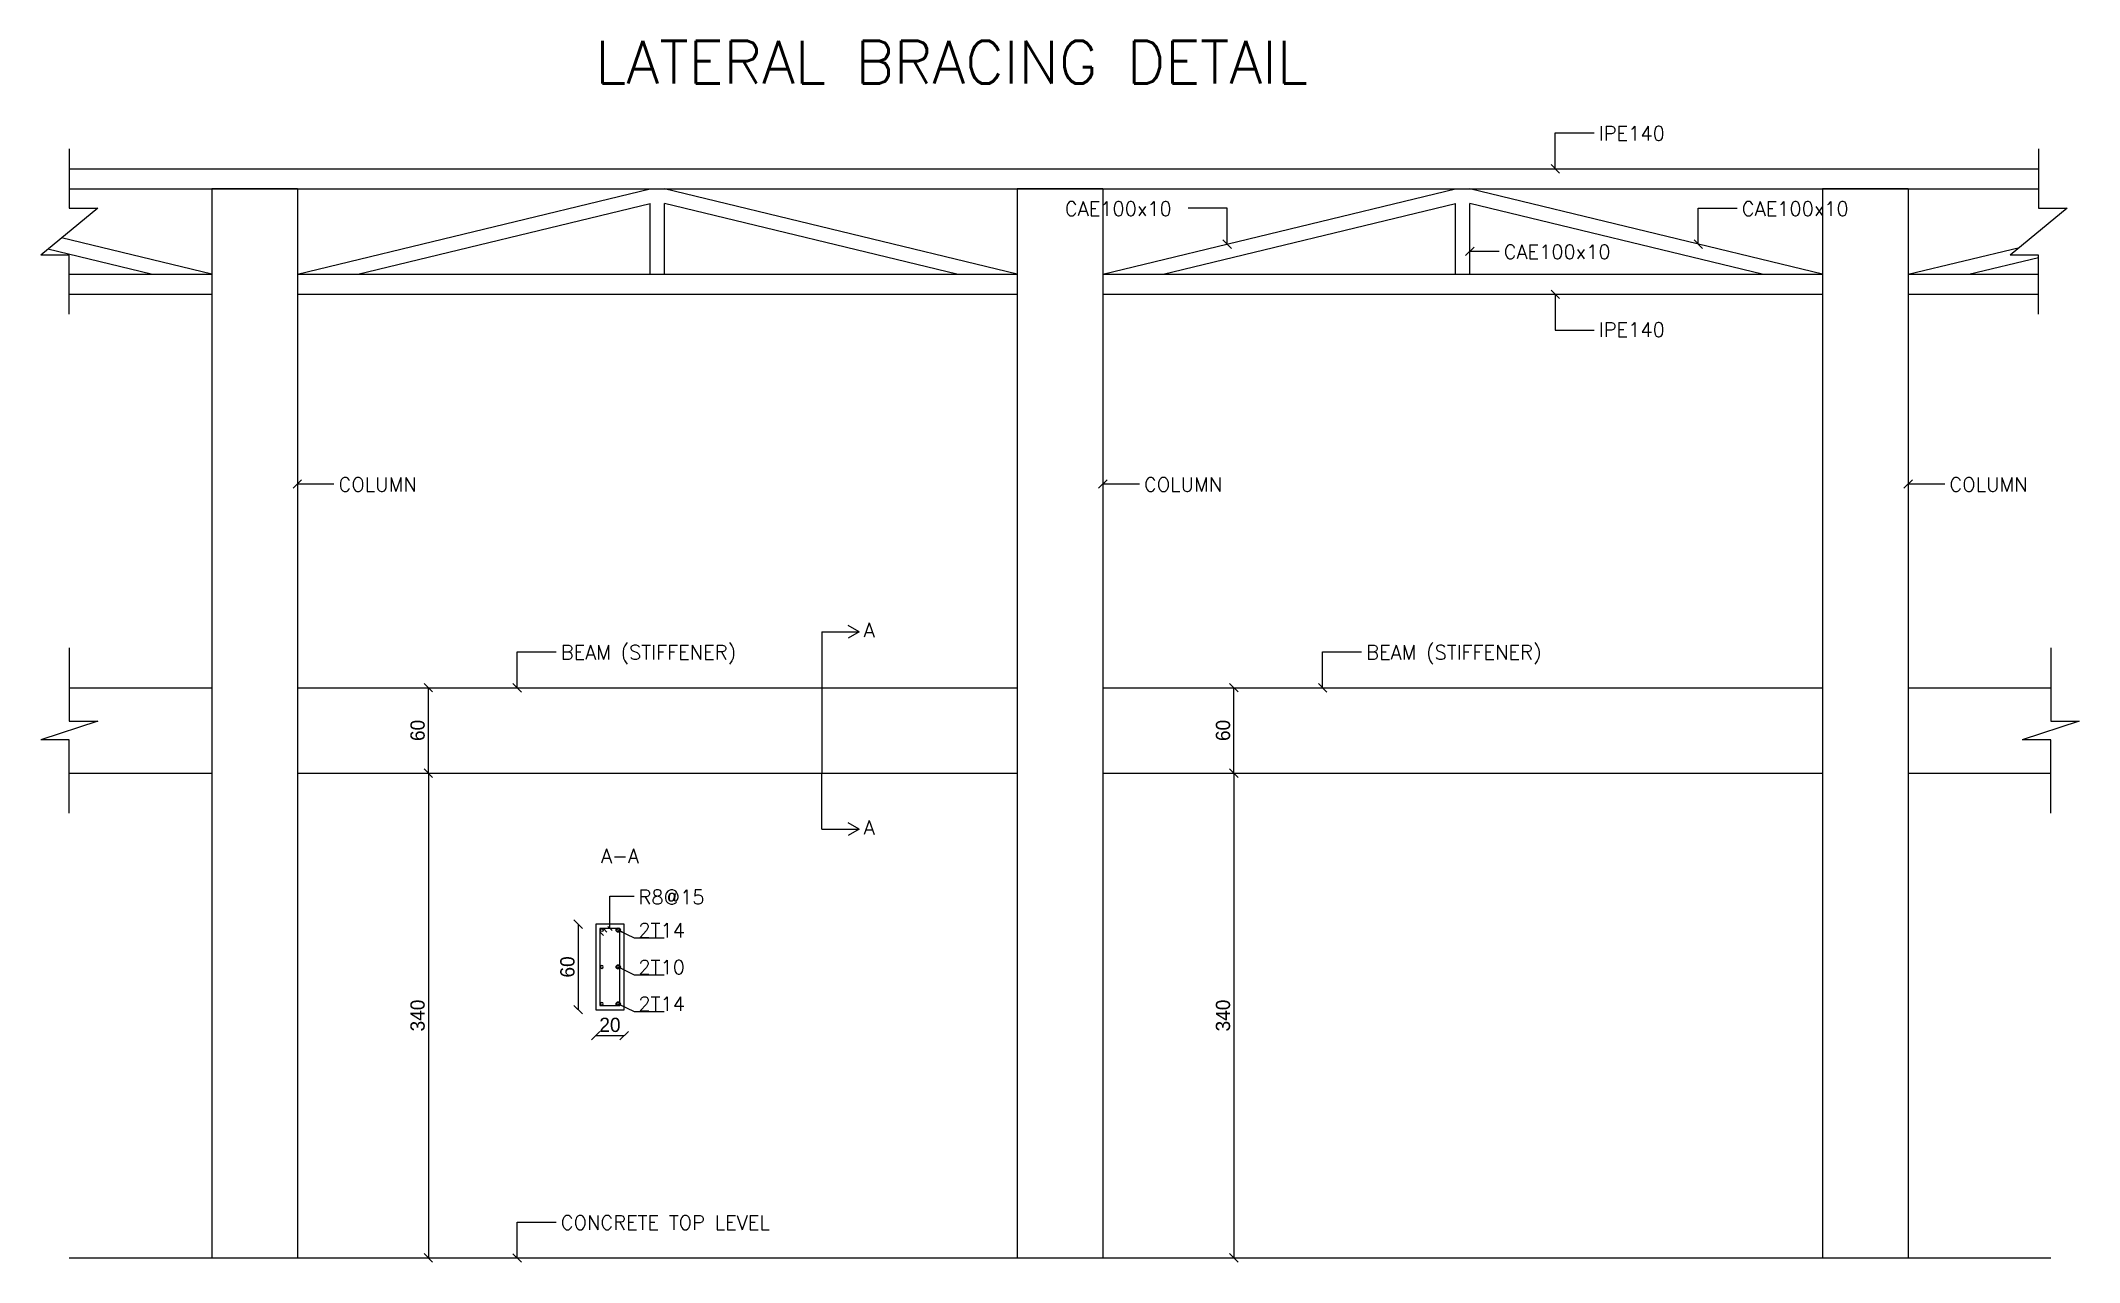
# Model space of a CAD drawing. Header units: metres. Extents: x -353217 to -351774, y -68080 to -67552.
# Drawn here: x -352233.61 to -352219.31, y -68024.75 to -68016.18 of the extents above; entities that cross this region are included whole.
import ezdxf

# ---------------------------------------------------------------- set-up
doc = ezdxf.new("R2010")
doc.units = ezdxf.units.M
doc.header["$MEASUREMENT"] = 0
doc.header["$PDMODE"] = 2
doc.header["$PDSIZE"] = -0.6
for name, color, linetype in [('RCAD_Formwork', 2, 'Continuous'), ('STEEL', 1, 'Continuous'), ('str-columns', 3, 'Continuous'), ('str-concrete', 2, 'Continuous'), ('str-frame', 1, 'Continuous'), ('str-reinforcement', 5, 'Continuous')]:
    doc.layers.add(name, color=color, linetype=linetype)
doc.styles.add('ROMANS', font='romans', dxfattribs={"height": 0.4})
doc.dimstyles.new('structure', dxfattribs={"dimtxt": 0.1, "dimasz": 0.06, "dimexe": 0.18, "dimexo": 1, "dimgap": 0.025, "dimtad": 1, "dimdec": 1, "dimlfac": 100, "dimrnd": 0.5, "dimdsep": 46, "dimtxsty": 'Standard', "dimblk1": 'OBLIQUE', "dimblk2": 'OBLIQUE', "dimsah": 1, "dimcen": 0.009, "dimse1": 1, "dimse2": 1, "dimclrd": 4, "dimclre": 9, "dimclrt": 1, "dimadec": 0, "dimazin": 0, "dimtfac": 0.066667, "dimtdec": 1, "dimtix": 1, "dimtmove": 2, "dimatfit": 3, "dimldrblk": 'OBLIQUE', "dimfxl": 0.18, "dimtolj": 1, "dimarcsym": 0})

msp = doc.modelspace()

# ---------------------------------------------------------------- texts
at = {"layer": 'str-columns', "color": 1, "style": 'ROMANS'}
for s, height, p in [('LATERAL BRACING DETAIL', 0.3, (-352229.7235748, -68016.4780412)), ('IPE140', 0.1, (-352222.6831751, -68016.8780185)), ('CAE100x10', 0.1, (-352226.4289972, -68017.4065282)), ('CAE100x10', 0.1, (-352221.680157, -68017.4065282)), ('CAE100x10', 0.1, (-352223.350796, -68017.7086587)), ('IPE140', 0.1, (-352222.6831751, -68018.2547763)), ('COLUMN', 0.1, (-352231.5240322, -68019.3406787)), ('COLUMN', 0.1, (-352225.8740322, -68019.3406787)), ('COLUMN', 0.1, (-352220.2240322, -68019.3406787)), ('A', 0.1, (-352227.840295, -68020.3620679)), ('BEAM (STIFFENER)', 0.1, (-352229.965281, -68020.5180185)), ('BEAM (STIFFENER)', 0.1, (-352224.315281, -68020.5180185)), ('A', 0.1, (-352227.840295, -68021.7466027)), ('CONCRETE TOP LEVEL', 0.1, (-352229.965281, -68024.5180185))]:
    msp.add_text(s, height=height, dxfattribs=at).set_placement(p)
at = {"layer": 'str-columns', "color": 1, "char_height": 0.1, "attachment_point": 4, "style": 'ROMANS'}
for s, insert in [('A-A', (-352229.6828895, -68021.8959324)), ('R8@15', (-352229.4198377, -68022.1850629)), ('2T14', (-352229.4198377, -68022.4178777)), ('2T10', (-352229.4198377, -68022.6766644)), ('2T14', (-352229.4198377, -68022.9335498))]:
    msp.add_mtext(s, dxfattribs=dict(at, insert=insert))

# ---------------------------------------------------------------- blocks, each defined once
blk = doc.blocks.new('_Oblique')
at = {"color": 0, "linetype": 'ByBlock', "lineweight": -2}
blk.add_line((-0.5, -0.5), (0.5, 0.5), dxfattribs=at)
blk = doc.blocks.new('*D691')
at = {"layer": 'Defpoints', "color": 0, "transparency": 16777216}
for p in [(-352230.894, -68020.716), (-352230.894, -68020.716), (-352230.894, -68021.316)]:
    blk.add_point(p, dxfattribs=at)
at = {"layer": 'str-frame', "color": 4, "lineweight": -2, "transparency": 16777216}
blk.add_line((-352230.894, -68021.316), (-352230.894, -68020.716), dxfattribs=at)
at = {"layer": 'str-frame', "color": 4, "lineweight": -2, "transparency": 16777216, "xscale": 0.06, "yscale": 0.06, "zscale": 0.06}
for p, rotation in [((-352230.894, -68020.716), 90), ((-352230.894, -68021.316), 270)]:
    blk.add_blockref('_Oblique', p, dxfattribs=dict(at, rotation=rotation))
at = {"layer": 'str-frame', "color": 1, "transparency": 16777216, "insert": (-352230.969, -68021.016), "char_height": 0.1, "attachment_point": 5, "rotation": 90}
blk.add_mtext('\\A1;60', dxfattribs=at)
blk = doc.blocks.new('*D692')
at = {"layer": 'Defpoints', "color": 0, "transparency": 16777216}
for p in [(-352231.813, -68021.316), (-352231.813, -68024.716), (-352230.894, -68024.716)]:
    blk.add_point(p, dxfattribs=at)
at = {"layer": 'str-frame', "color": 4, "lineweight": -2, "transparency": 16777216}
blk.add_line((-352230.894, -68021.316), (-352230.894, -68024.716), dxfattribs=at)
at = {"layer": 'str-frame', "color": 4, "lineweight": -2, "transparency": 16777216, "xscale": 0.06, "yscale": 0.06, "zscale": 0.06}
for p, rotation in [((-352230.894, -68021.316), 90), ((-352230.894, -68024.716), 270)]:
    blk.add_blockref('_Oblique', p, dxfattribs=dict(at, rotation=rotation))
at = {"layer": 'str-frame', "color": 1, "transparency": 16777216, "insert": (-352230.969, -68023.016), "char_height": 0.1, "attachment_point": 5, "rotation": 90}
blk.add_mtext('\\A1;340', dxfattribs=at)
blk = doc.blocks.new('*D693')
at = {"layer": 'Defpoints', "color": 0, "transparency": 16777216}
for p in [(-352225.244, -68020.716), (-352225.244, -68020.716), (-352225.244, -68021.316)]:
    blk.add_point(p, dxfattribs=at)
at = {"layer": 'str-frame', "color": 4, "lineweight": -2, "transparency": 16777216}
blk.add_line((-352225.244, -68021.316), (-352225.244, -68020.716), dxfattribs=at)
at = {"layer": 'str-frame', "color": 4, "lineweight": -2, "transparency": 16777216, "xscale": 0.06, "yscale": 0.06, "zscale": 0.06}
for p, rotation in [((-352225.244, -68020.716), 90), ((-352225.244, -68021.316), 270)]:
    blk.add_blockref('_Oblique', p, dxfattribs=dict(at, rotation=rotation))
at = {"layer": 'str-frame', "color": 1, "transparency": 16777216, "insert": (-352225.319, -68021.016), "char_height": 0.1, "attachment_point": 5, "rotation": 90}
blk.add_mtext('\\A1;60', dxfattribs=at)
blk = doc.blocks.new('*D694')
at = {"layer": 'Defpoints', "color": 0, "transparency": 16777216}
for p in [(-352226.163, -68021.316), (-352226.163, -68024.716), (-352225.244, -68024.716)]:
    blk.add_point(p, dxfattribs=at)
at = {"layer": 'str-frame', "color": 4, "lineweight": -2, "transparency": 16777216}
blk.add_line((-352225.244, -68021.316), (-352225.244, -68024.716), dxfattribs=at)
at = {"layer": 'str-frame', "color": 4, "lineweight": -2, "transparency": 16777216, "xscale": 0.06, "yscale": 0.06, "zscale": 0.06}
for p, rotation in [((-352225.244, -68021.316), 90), ((-352225.244, -68024.716), 270)]:
    blk.add_blockref('_Oblique', p, dxfattribs=dict(at, rotation=rotation))
at = {"layer": 'str-frame', "color": 1, "transparency": 16777216, "insert": (-352225.319, -68023.016), "char_height": 0.1, "attachment_point": 5, "rotation": 90}
blk.add_mtext('\\A1;340', dxfattribs=at)
blk = doc.blocks.new('*D695')
at = {"layer": 'Defpoints', "color": 0, "transparency": 16777216}
for p in [(-352229.72, -68022.375), (-352229.843, -68022.975), (-352229.72, -68022.975)]:
    blk.add_point(p, dxfattribs=at)
at = {"layer": 'str-frame', "color": 4, "lineweight": -2, "transparency": 16777216}
blk.add_line((-352229.843, -68022.375), (-352229.843, -68022.975), dxfattribs=at)
at = {"layer": 'str-frame', "color": 4, "lineweight": -2, "transparency": 16777216, "xscale": 0.06, "yscale": 0.06, "zscale": 0.06}
for p, rotation in [((-352229.843, -68022.375), 90), ((-352229.843, -68022.975), 270)]:
    blk.add_blockref('_Oblique', p, dxfattribs=dict(at, rotation=rotation))
at = {"layer": 'str-frame', "color": 1, "transparency": 16777216, "insert": (-352229.918, -68022.675), "char_height": 0.1, "attachment_point": 5, "rotation": 90}
blk.add_mtext('\\A1;60', dxfattribs=at)
blk = doc.blocks.new('*D696')
at = {"layer": 'Defpoints', "color": 0, "transparency": 16777216}
for p in [(-352229.72, -68022.975), (-352229.52, -68022.975), (-352229.52, -68023.157)]:
    blk.add_point(p, dxfattribs=at)
at = {"layer": 'str-frame', "color": 4, "lineweight": -2, "transparency": 16777216}
blk.add_line((-352229.72, -68023.157), (-352229.52, -68023.157), dxfattribs=at)
at = {"layer": 'str-frame', "color": 4, "lineweight": -2, "transparency": 16777216, "xscale": 0.06, "yscale": 0.06, "zscale": 0.06, "rotation": 180}
blk.add_blockref('_Oblique', (-352229.72, -68023.157), dxfattribs=at)
at = {"layer": 'str-frame', "color": 4, "lineweight": -2, "transparency": 16777216, "xscale": 0.06, "yscale": 0.06, "zscale": 0.06}
blk.add_blockref('_Oblique', (-352229.52, -68023.157), dxfattribs=at)
at = {"layer": 'str-frame', "color": 1, "transparency": 16777216, "insert": (-352229.62, -68023.082), "char_height": 0.1, "attachment_point": 5}
blk.add_mtext('\\A1;20', dxfattribs=at)

# ---------------------------------------------------------------- dimensions: what is measured, and where the dimension line sits
at = {"layer": 'str-frame'}
for p1, p2, distance, picture, middle in [((-352230.8938144, -68021.3163974), (-352230.8938144, -68020.7163974), 0, '*D691', (-352230.9688144, -68021.0163974)), ((-352225.2438144, -68021.3163974), (-352225.2438144, -68020.7163974), 0, '*D693', (-352225.3188144, -68021.0163974)), ((-352231.8129104, -68021.3163974), (-352231.8129104, -68024.7163974), 0.919096, '*D692', (-352230.9688144, -68023.0163974)), ((-352226.1629104, -68021.3163974), (-352226.1629104, -68024.7163974), 0.919096, '*D694', (-352225.3188144, -68023.0163974)), ((-352229.7198192, -68022.3751605), (-352229.7198192, -68022.9751605), -0.1230668, '*D695', (-352229.9178861, -68022.6751605)), ((-352229.7198192, -68022.9751605), (-352229.5198192, -68022.9751605), -0.1821854, '*D696', (-352229.6198192, -68023.082346))]:
    dim = msp.add_aligned_dim(p1=p1, p2=p2, distance=distance, dimstyle='structure', dxfattribs=at)
    dim.commit()
    dim.dimension.update_dxf_attribs({"geometry": picture, "text_midpoint": middle})

# ---------------------------------------------------------------- linework, layer by layer
at = {"layer": 'RCAD_Formwork'}
msp.add_lwpolyline([(-352229.7198192, -68022.3751605), (-352229.7198192, -68022.9751605), (-352229.5198192, -68022.9751605), (-352229.5198192, -68022.3751605), (-352229.7198192, -68022.3751605)], dxfattribs=at)
at = {"layer": 'STEEL'}
for p, q in [((-352229.6898192, -68022.4051605), (-352229.6898192, -68022.9451605)), ((-352229.5498192, -68022.4051605), (-352229.6898192, -68022.4051605)), ((-352229.665083, -68022.4538281), (-352229.6898192, -68022.4290919)), ((-352229.6413197, -68022.4301774), (-352229.6658881, -68022.4052743)), ((-352229.5498192, -68022.9451605), (-352229.5498192, -68022.4051605)), ((-352229.6898192, -68022.9451605), (-352229.5498192, -68022.9451605))]:
    msp.add_line(p, q, dxfattribs=at)
at = {"layer": 'str-columns'}
for p, q in [((-352232.4129104, -68017.2163974), (-352232.4129104, -68024.7163974)), ((-352231.8129104, -68017.2163974), (-352232.4129104, -68017.2163974)), ((-352231.8129104, -68017.2163974), (-352231.8129104, -68024.7163974)), ((-352226.7629104, -68017.2163974), (-352226.7629104, -68024.7163974)), ((-352226.1629104, -68017.2163974), (-352226.7629104, -68017.2163974)), ((-352226.1629104, -68017.2163974), (-352226.1629104, -68024.7163974)), ((-352221.1129104, -68017.2163974), (-352221.1129104, -68024.7163974)), ((-352220.5129104, -68017.2163974), (-352221.1129104, -68017.2163974)), ((-352220.5129104, -68017.2163974), (-352220.5129104, -68024.7163974))]:
    msp.add_line(p, q, dxfattribs=at)
at = {"layer": 'str-concrete'}
for p, q in [((-352233.4129104, -68020.7163974), (-352232.4129104, -68020.7163974)), ((-352231.8129104, -68020.7163974), (-352226.7629104, -68020.7163974)), ((-352226.1629104, -68020.7163974), (-352221.1129104, -68020.7163974)), ((-352220.5129104, -68020.7163974), (-352219.5129104, -68020.7163974)), ((-352233.4129104, -68021.3163974), (-352232.4129104, -68021.3163974)), ((-352231.8129104, -68021.3163974), (-352226.7629104, -68021.3163974)), ((-352226.1629104, -68021.3163974), (-352221.1129104, -68021.3163974)), ((-352220.5129104, -68021.3163974), (-352219.5129104, -68021.3163974))]:
    msp.add_line(p, q, dxfattribs=at)
at = {"layer": 'str-frame', "color": 8}
for p, q in [((-352233.4129104, -68016.9360252), (-352233.4129104, -68017.3517988)), ((-352219.5979173, -68016.9360252), (-352219.5979173, -68017.3517988)), ((-352233.2130245, -68017.3517988), (-352233.6127964, -68017.680996)), ((-352233.4129104, -68017.3517988), (-352233.2130245, -68017.3517988)), ((-352219.3980314, -68017.3517988), (-352219.7978032, -68017.680996)), ((-352219.5979173, -68017.3517988), (-352219.3980314, -68017.3517988)), ((-352233.4129104, -68017.680996), (-352233.6127964, -68017.680996)), ((-352233.4129104, -68018.0967696), (-352233.4129104, -68017.680996)), ((-352219.5979173, -68017.680996), (-352219.7978032, -68017.680996)), ((-352219.5979173, -68018.0967696), (-352219.5979173, -68017.680996)), ((-352227.8714765, -68020.3241299), (-352227.9490298, -68020.2793545)), ((-352233.4129104, -68020.4360252), (-352233.4129104, -68020.9517988)), ((-352228.1333226, -68020.3241299), (-352227.8714765, -68020.3241299)), ((-352228.1333226, -68020.3241299), (-352228.1333226, -68021.3163974)), ((-352227.8714765, -68020.3241299), (-352227.9490298, -68020.3689053)), ((-352219.5129104, -68020.4360252), (-352219.5129104, -68020.9517988)), ((-352233.2130245, -68020.9517988), (-352233.6127964, -68021.080996)), ((-352233.4129104, -68020.9517988), (-352233.2130245, -68020.9517988)), ((-352219.3130245, -68020.9517988), (-352219.7127964, -68021.080996)), ((-352219.5129104, -68020.9517988), (-352219.3130245, -68020.9517988)), ((-352233.4129104, -68021.080996), (-352233.6127964, -68021.080996)), ((-352233.4129104, -68021.5967696), (-352233.4129104, -68021.080996)), ((-352219.5129104, -68021.080996), (-352219.7127964, -68021.080996)), ((-352219.5129104, -68021.5967696), (-352219.5129104, -68021.080996)), ((-352228.1333226, -68021.7086648), (-352228.1333226, -68021.3163974)), ((-352228.1333226, -68021.7086648), (-352227.8714765, -68021.7086648)), ((-352227.8714765, -68021.7086648), (-352227.9490298, -68021.6638894)), ((-352227.8714765, -68021.7086648), (-352227.9490298, -68021.7534402))]:
    msp.add_line(p, q, dxfattribs=at)
at = {"layer": 'str-frame'}
for p, q in [((-352233.4129104, -68017.0763974), (-352219.5979173, -68017.0763974)), ((-352233.4129104, -68017.2163974), (-352219.5979173, -68017.2163974)), ((-352231.8129104, -68017.8163974), (-352229.3379104, -68017.2163974)), ((-352226.7629104, -68017.8163974), (-352229.2379104, -68017.2163974)), ((-352226.1629104, -68017.8163974), (-352223.6879104, -68017.2163974)), ((-352221.1129104, -68017.8163974), (-352223.5879104, -68017.2163974)), ((-352231.3884623, -68017.8163974), (-352229.3379104, -68017.3192939)), ((-352229.3379104, -68017.8163974), (-352229.3379104, -68017.3192939)), ((-352229.2379104, -68017.8163974), (-352229.2379104, -68017.3192939)), ((-352227.1873586, -68017.8163974), (-352229.2379104, -68017.3192939)), ((-352225.7384623, -68017.8163974), (-352223.6879104, -68017.3192939)), ((-352223.6879104, -68017.8163974), (-352223.6879104, -68017.3192939)), ((-352223.5879104, -68017.8163974), (-352223.5879104, -68017.3192939)), ((-352221.5373586, -68017.8163974), (-352223.5879104, -68017.3192939)), ((-352232.4129104, -68017.8163974), (-352233.4669272, -68017.5608782)), ((-352232.8373586, -68017.8163974), (-352233.5634633, -68017.640372)), ((-352220.5129104, -68017.8163974), (-352219.7324756, -68017.627201)), ((-352220.0884623, -68017.8163974), (-352219.5979173, -68017.6974774)), ((-352233.4129104, -68017.8163974), (-352232.4129104, -68017.8163974)), ((-352231.8129104, -68017.8163974), (-352226.7629104, -68017.8163974)), ((-352226.1629104, -68017.8163974), (-352221.1129104, -68017.8163974)), ((-352220.5129104, -68017.8163974), (-352219.5979173, -68017.8163974)), ((-352233.4129104, -68017.9563974), (-352232.4129104, -68017.9563974)), ((-352231.8129104, -68017.9563974), (-352226.7629104, -68017.9563974)), ((-352226.1629104, -68017.9563974), (-352221.1129104, -68017.9563974)), ((-352220.5129104, -68017.9563974), (-352219.5979173, -68017.9563974)), ((-352233.4129104, -68024.7163974), (-352219.5129104, -68024.7163974))]:
    msp.add_line(p, q, dxfattribs=at)
at = {"layer": 'str-reinforcement'}
for points in [[(-352229.6879856, -68022.4163738, -1), (-352229.6679856, -68022.4163738, -1)], [(-352229.5516528, -68022.4163738, 1), (-352229.5716528, -68022.4163738, 1)], [(-352229.6879856, -68022.6751605, 1), (-352229.6679856, -68022.6751605, 1)], [(-352229.5516528, -68022.6751605, -1), (-352229.5716528, -68022.6751605, -1)], [(-352229.6879856, -68022.9339472, 1), (-352229.6679856, -68022.9339472, 1)], [(-352229.5516528, -68022.9339472, -1), (-352229.5716528, -68022.9339472, -1)]]:
    msp.add_lwpolyline(points, format="xyb", close=True, dxfattribs=at)

msp.set_redraw_order([(e.dxf.handle, doc.entitydb.next_handle()) for e in msp.query("TEXT MTEXT ATTDEF DIMENSION ARC_DIMENSION")])  # texts and dimensions are drawn at this point

# ---------------------------------------------------------------- leaders
at = {"layer": 'str-columns'}
for points in [[(-352222.9883259, -68017.0763974), (-352222.9883259, -68016.8243757), (-352222.7150148, -68016.8243757)], [(-352225.2905129, -68017.6049071), (-352225.2905129, -68017.3528854), (-352225.5638241, -68017.3528854)], [(-352221.9853079, -68017.6049071), (-352221.9853079, -68017.3528854), (-352221.7119968, -68017.3528854)], [(-352222.9883259, -68017.9563974), (-352222.9883259, -68018.2084191), (-352222.7150148, -68018.2084191)], [(-352231.8129104, -68019.2870359), (-352231.555872, -68019.2870359)], [(-352226.1629104, -68019.2870359), (-352225.905872, -68019.2870359)], [(-352220.5129104, -68019.2870359), (-352220.255872, -68019.2870359)], [(-352230.2704319, -68020.7163974), (-352230.2704319, -68020.4643757), (-352229.9971207, -68020.4643757)], [(-352224.6204319, -68020.7163974), (-352224.6204319, -68020.4643757), (-352224.3471207, -68020.4643757)], [(-352230.2704319, -68024.7163974), (-352230.2704319, -68024.4643757), (-352229.9971207, -68024.4643757)]]:
    msp.add_leader(points, dimstyle='structure', override={"dimgap": 0.025, "dimtad": 0}, dxfattribs=at)
at = {"layer": 'str-frame'}
for points, override in [([(-352223.5879104, -68017.6550159), (-352223.3826358, -68017.6550159)], {"dimgap": 0.025, "dimtad": 0}), ([(-352229.6198192, -68022.4051605), (-352229.6198192, -68022.1795477), (-352229.4501352, -68022.1795477)], {"dimasz": 0.03, "dimgap": 0.025, "dimtad": 0}), ([(-352229.5616528, -68022.4163738), (-352229.4501352, -68022.4710807), (-352229.2404042, -68022.4710807)], {"dimasz": 0.03, "dimldrblk": 'Origin'}), ([(-352229.5616528, -68022.6751605), (-352229.4501352, -68022.7298674), (-352229.2404042, -68022.7298674)], {"dimasz": 0.03, "dimldrblk": 'Origin'}), ([(-352229.5616528, -68022.9339472), (-352229.4501352, -68022.9867528), (-352229.2404042, -68022.9867528)], {"dimasz": 0.03, "dimldrblk": 'Origin'})]:
    msp.add_leader(points, dimstyle='structure', override=override, dxfattribs=at)

doc.saveas('drawing.dxf')
